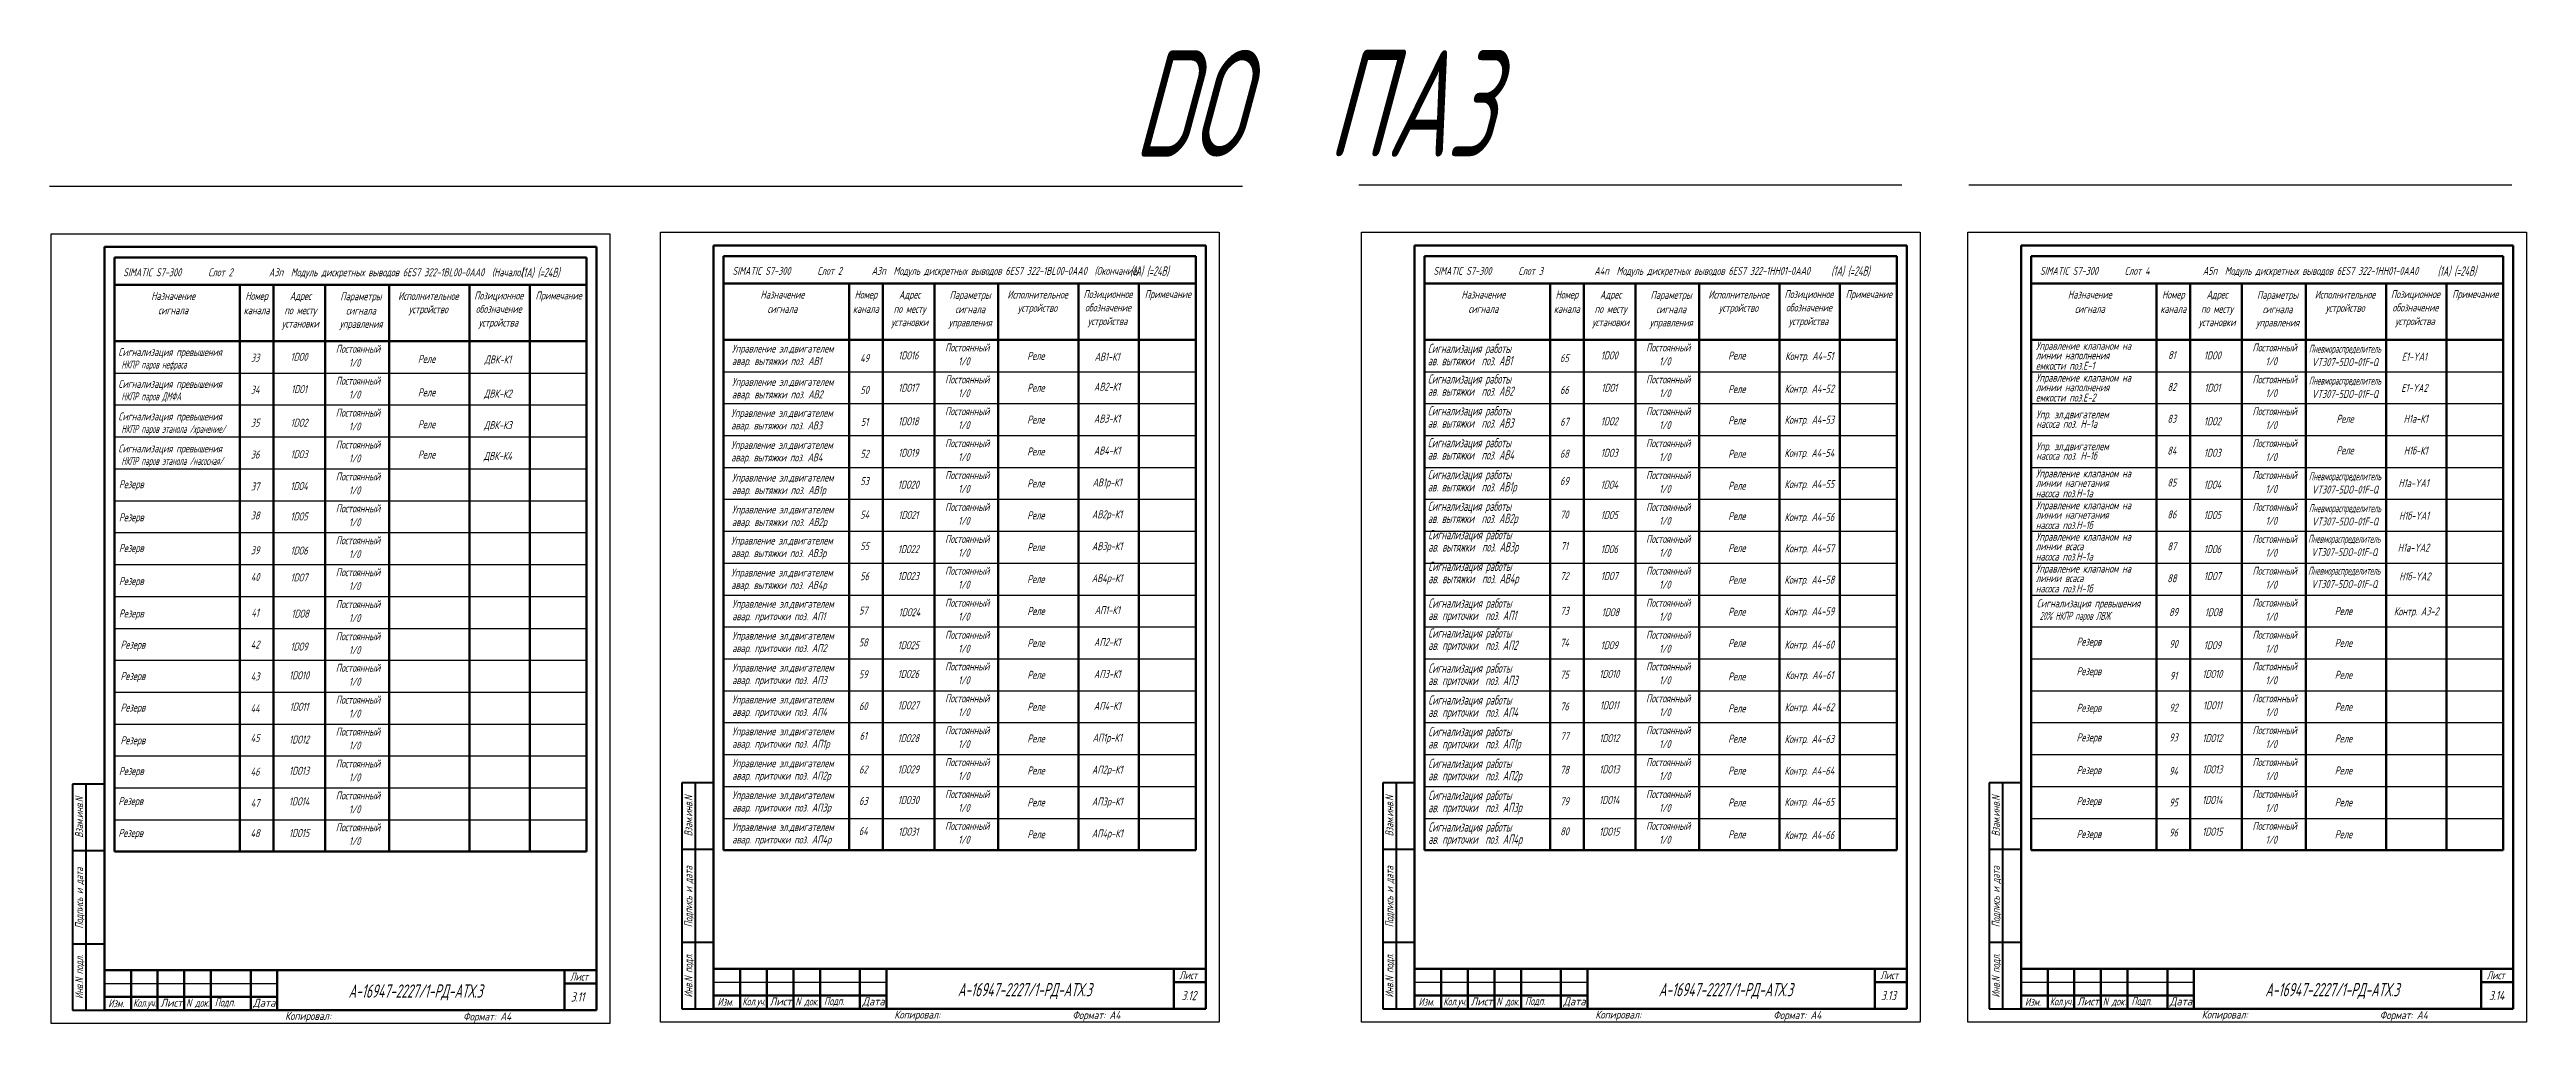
# Model space of a CAD drawing. Header units: millimetres. Extents: x -338 to 6826, y -8218 to 3153.
# Drawn here: x 5007 to 5938, y 674 to 1040 of the extents above; entities that cross this region are included whole.
import ezdxf
from ezdxf.enums import TextEntityAlignment as Align

# ---------------------------------------------------------------- set-up
doc = ezdxf.new("R2010")
doc.units = ezdxf.units.MM
for name, color, linetype, lineweight in [('Выноска', 137, 'Continuous', 20), ('Обводка', 6, 'Continuous', 25), ('Рамка тонкая', 5, 'Continuous', 25), ('Текст_КИП', 2, 'Continuous', 25)]:
    doc.layers.add(name, color=color, linetype=linetype, lineweight=lineweight)
doc.styles.add('Simplex', font='simplex.shx', dxfattribs={"width": 0.7, "oblique": 15})

msp = doc.modelspace()

# ---------------------------------------------------------------- texts
at = {"layer": 'Текст_КИП', "color": 3, "style": 'Simplex', "oblique": 15, "width": 0.6}
msp.add_text('DО  ПАЗ', height=40, dxfattribs=at).set_placement((5482.04, 999.55), align=Align.CENTER)
at = {"layer": 'Текст_КИП', "style": 'Simplex', "oblique": 15}
for s, width, p in [('SIMATIC S7-300', 0.6, (5045.61, 954.55)), ('Слот 2', 0.6, (5071.25, 954.55)), ('А3п  Модуль дискретных выводов 6ES7 322-1BL00-0АА0  (Начало)', 0.6, (5137.16, 954.55)), ('SIMATIC S7-300', 0.6, (5274.66, 955.08)), ('Слот 2', 0.6, (5300.3, 955.08)), ('А3п  Модуль дискретных выводов 6ES7 322-1BL00-0АА0  (Окончание)', 0.6, (5366.21, 955.08)), ('SIMATIC S7-300', 0.6, (5538.2, 955.08)), ('Слот 3', 0.6, (5563.84, 955.08)), ('А4п  Модуль дискретных выводов 6ES7 322-1НН01-0АА0  ', 0.6, (5629.75, 955.08)), ('SIMATIC S7-300', 0.6, (5766.21, 955.08)), ('Слот 4', 0.6, (5791.85, 955.08)), ('А5п  Модуль дискретных выводов 6ES7 322-1НН01-0АА0 ', 0.6, (5857.76, 955.08)), ('Назначение', 0.6, (5053.47, 945.64)), ('сигнала', 0.6, (5053.47, 940.26)), ('канала', 0.6, (5084.85, 940.26)), ('Номер', 0.6, (5084.85, 945.64)), ('по месту', 0.6, (5101.31, 940.26)), ('Адрес', 0.6, (5101.31, 945.64)), ('Параметры', 0.6, (5124.06, 945.52)), ('сигнала', 0.6, (5124.06, 940.14)), ('Исполнительное', 0.6, (5149.41, 945.64)), ('устройство', 0.6, (5149.41, 940.64)), ('Позиционное', 0.6, (5175.88, 945.82)), ('обозначение', 0.6, (5175.88, 940.78)), ('Примечание', 0.6, (5198.4, 945.82)), ('Назначение', 0.6, (5282.52, 946.17)), ('сигнала', 0.6, (5282.52, 940.78)), ('канала', 0.6, (5313.9, 940.78)), ('Номер', 0.6, (5313.9, 946.17)), ('по месту', 0.6, (5330.37, 940.78)), ('Адрес', 0.6, (5330.37, 946.17)), ('Параметры', 0.6, (5353.12, 946.05)), ('сигнала', 0.6, (5353.12, 940.67)), ('Исполнительное', 0.6, (5378.46, 946.17)), ('устройство', 0.6, (5378.46, 941.17)), ('Позиционное', 0.6, (5404.93, 946.35)), ('обозначение', 0.6, (5404.93, 941.31)), ('Примечание', 0.6, (5427.45, 946.35)), ('Назначение', 0.6, (5546.06, 946.17)), ('сигнала', 0.6, (5546.06, 940.78)), ('канала', 0.6, (5577.44, 940.78)), ('Номер', 0.6, (5577.44, 946.17)), ('по месту', 0.6, (5593.91, 940.78)), ('Адрес', 0.6, (5593.91, 946.17)), ('Параметры', 0.6, (5616.66, 946.05)), ('сигнала', 0.6, (5616.66, 940.67)), ('Исполнительное', 0.6, (5642.01, 946.17)), ('устройство', 0.6, (5642.01, 941.17)), ('Позиционное', 0.6, (5668.47, 946.35)), ('обозначение', 0.6, (5668.47, 941.31)), ('Примечание', 0.6, (5690.99, 946.35)), ('Назначение', 0.6, (5774.07, 946.17)), ('сигнала', 0.6, (5774.07, 940.78)), ('канала', 0.6, (5805.44, 940.78)), ('Номер', 0.6, (5805.44, 946.17)), ('по месту', 0.6, (5821.91, 940.78)), ('Адрес', 0.6, (5821.91, 946.17)), ('Параметры', 0.6, (5844.66, 946.05)), ('сигнала', 0.6, (5844.66, 940.67)), ('Исполнительное', 0.6, (5870.01, 946.17)), ('устройство', 0.6, (5870.01, 941.17)), ('Позиционное', 0.6, (5896.48, 946.35)), ('обозначение', 0.6, (5896.48, 941.31)), ('Примечание', 0.6, (5918.99, 946.35)), ('установки', 0.6, (5101.31, 935.26)), ('управления', 0.6, (5124.06, 935.14)), ('устройства', 0.6, (5175.72, 935.64)), ('установки', 0.6, (5330.37, 935.78)), ('управления', 0.6, (5353.12, 935.67)), ('устройства', 0.6, (5404.77, 936.17)), ('установки', 0.6, (5593.91, 935.78)), ('управления', 0.6, (5616.66, 935.67)), ('устройства', 0.6, (5668.31, 936.17)), ('установки', 0.6, (5821.91, 935.78)), ('управления', 0.6, (5844.66, 935.67)), ('устройства', 0.6, (5896.32, 936.17)), ('33', 0.6, (5084.3, 922.44)), ('1DО0', 0.6, (5100.81, 922.76)), ('Постоянный', 0.6, (5122.97, 925.75)), ('1/0', 0.6, (5121.71, 920.54)), ('Реле', 0.6, (5148.76, 921.98)), ('ДВК-К1', 0.6, (5175.56, 921.76)), ('49', 0.6, (5313.42, 922.25)), ('1DО16', 0.6, (5329.86, 923.29)), ('Постоянный', 0.6, (5352.02, 926.27)), ('1/0', 0.6, (5350.76, 921.07)), ('Реле', 0.6, (5377.81, 923.12)), ('АВ1-К1', 0.6, (5404.61, 922.81)), ('65', 0.6, (5576.52, 922.3)), ('1DО0', 0.6, (5593.4, 923.29)), ('Постоянный', 0.6, (5615.56, 926.27)), ('1/0', 0.6, (5614.3, 921.07)), ('Реле', 0.6, (5641.35, 923.24)), ('Контр. А4-51', 0.6, (5668.61, 923.04)), ('81', 0.6, (5804.91, 923.44)), ('1DО0', 0.6, (5820.13, 923.29)), ('Постоянный', 0.6, (5843.57, 926.27)), ('1/0', 0.6, (5842.3, 921.07)), ('Пневмораспределитель', 0.5, (5869.99, 925.79)), ('VT307-5DO-01F-Q', 0.6, (5869.99, 920.79)), ('Е1-YA1', 0.6, (5896.05, 922.79)), ('34', 0.6, (5084.3, 910.38)), ('1DО1', 0.6, (5100.81, 910.6)), ('Постоянный', 0.6, (5122.97, 913.75)), ('50', 0.6, (5313.42, 910.26)), ('1DО17', 0.6, (5329.86, 911.13)), ('Постоянный', 0.6, (5352.02, 914.27)), ('Реле', 0.6, (5377.81, 911.13)), ('АВ2-К1', 0.6, (5404.61, 911.52)), ('66', 0.6, (5576.52, 910.31)), ('1DО1', 0.6, (5593.4, 911.13)), ('Постоянный', 0.6, (5615.56, 914.27)), ('Реле', 0.6, (5641.35, 910.65)), ('Контр. А4-52', 0.6, (5668.61, 910.78)), ('82', 0.6, (5804.91, 911.45)), ('1DО1', 0.6, (5820.13, 911.13)), ('Постоянный', 0.6, (5843.57, 914.27)), ('Пневмораспределитель', 0.5, (5869.99, 913.8)), ('Е1-YA2', 0.6, (5896.09, 911.08)), ('Постоянный', 0.6, (5122.97, 901.76)), ('1/0', 0.6, (5121.71, 908.54)), ('Реле', 0.6, (5148.76, 909.39)), ('ДВК-К2', 0.6, (5175.56, 908.92)), ('Постоянный', 0.6, (5352.02, 902.29)), ('1/0', 0.6, (5350.76, 909.07)), ('Постоянный', 0.6, (5615.56, 902.29)), ('1/0', 0.6, (5614.3, 909.07)), ('Постоянный', 0.6, (5843.57, 902.29)), ('1/0', 0.6, (5842.3, 909.07)), ('VT307-5DO-01F-Q', 0.6, (5869.99, 908.8)), ('35', 0.6, (5084.3, 897.98)), ('1DО2', 0.6, (5100.81, 897.98)), ('1/0', 0.6, (5121.71, 896.55)), ('Реле', 0.6, (5148.76, 897.39)), ('ДВК-К3', 0.6, (5175.56, 897.06)), ('51', 0.6, (5313.42, 898.28)), ('1DО18', 0.6, (5329.86, 898.51)), ('1/0', 0.6, (5350.76, 897.08)), ('Реле', 0.6, (5377.81, 899.15)), ('АВ3-К1', 0.6, (5404.61, 899.52)), ('67', 0.6, (5576.52, 898.32)), ('1DО2', 0.6, (5593.4, 898.51)), ('1/0', 0.6, (5614.3, 897.08)), ('Реле', 0.6, (5641.35, 898.87)), ('Контр. А4-53', 0.6, (5668.61, 899.11)), ('83', 0.6, (5804.91, 899.47)), ('1DО2', 0.6, (5820.13, 898.51)), ('1/0', 0.6, (5842.3, 897.08)), ('Реле', 0.6, (5869.99, 899.46)), ('Н1а-К1', 0.6, (5896.59, 899.49)), ('36', 0.6, (5084.3, 886)), ('1DО3', 0.6, (5100.81, 886.14)), ('Постоянный', 0.6, (5122.97, 889.75)), ('1/0', 0.6, (5121.71, 884.54)), ('Реле', 0.6, (5148.76, 886)), ('ДВК-К4', 0.6, (5175.56, 885.49)), ('52', 0.6, (5313.42, 886.29)), ('1DО19', 0.6, (5329.86, 886.67)), ('Постоянный', 0.6, (5352.02, 890.27)), ('1/0', 0.6, (5350.76, 885.07)), ('Реле', 0.6, (5377.81, 887.16)), ('АВ4-К1', 0.6, (5404.61, 887.51)), ('68', 0.6, (5576.52, 886.34)), ('1DО3', 0.6, (5593.4, 886.67)), ('Постоянный', 0.6, (5615.56, 890.27)), ('1/0', 0.6, (5614.3, 885.07)), ('Реле', 0.6, (5641.35, 886.28)), ('Контр. А4-54', 0.6, (5668.61, 886.62)), ('84', 0.6, (5804.91, 887.48)), ('1DО3', 0.6, (5820.13, 886.67)), ('Постоянный', 0.6, (5843.57, 890.27)), ('1/0', 0.6, (5842.3, 885.07)), ('Реле', 0.6, (5869.99, 887.61)), ('Н1б-К1', 0.6, (5896.59, 887.5)), ('37', 0.6, (5084.3, 874.02)), ('1DО4', 0.6, (5100.81, 874.14)), ('Постоянный', 0.6, (5122.97, 877.75)), ('1/0', 0.6, (5121.71, 872.54)), ('53', 0.6, (5313.42, 876.02)), ('1DО20', 0.6, (5329.86, 874.67)), ('Постоянный', 0.6, (5352.02, 878.27)), ('1/0', 0.6, (5350.76, 873.07)), ('Реле', 0.6, (5377.81, 875.16)), ('АВ1р-К1', 0.6, (5404.61, 875.52)), ('69', 0.6, (5576.52, 876.07)), ('1DО4', 0.6, (5593.4, 874.67)), ('Постоянный', 0.6, (5615.56, 878.27)), ('1/0', 0.6, (5614.3, 873.07)), ('Реле', 0.6, (5641.35, 874.28)), ('Контр. А4-55', 0.6, (5668.61, 874.89)), ('85', 0.6, (5804.91, 875.48)), ('1DО4', 0.6, (5820.13, 874.67)), ('Постоянный', 0.6, (5843.57, 878.27)), ('1/0', 0.6, (5842.3, 873.07)), ('Пневмораспределитель', 0.5, (5869.99, 877.83)), ('VT307-5DO-01F-Q', 0.6, (5869.99, 872.83)), ('Н1а-YA1', 0.6, (5895.78, 875.27)), ('38', 0.6, (5084.3, 863.09)), ('Постоянный', 0.6, (5122.97, 865.76)), ('54', 0.6, (5313.42, 863.38)), ('1DО21', 0.6, (5329.86, 863.27)), ('Постоянный', 0.6, (5352.02, 866.29)), ('Реле', 0.6, (5377.81, 863.16)), ('АВ2р-К1', 0.6, (5404.61, 863.54)), ('70', 0.6, (5576.52, 863.43)), ('1DО5', 0.6, (5593.4, 863.27)), ('Постоянный', 0.6, (5615.56, 866.29)), ('86', 0.6, (5804.91, 863.48)), ('1DО5', 0.6, (5820.13, 863.27)), ('Постоянный', 0.6, (5843.57, 866.29)), ('Пневмораспределитель', 0.5, (5869.99, 865.83)), ('Н1б-YA1', 0.6, (5895.96, 863.03)), ('1DО5', 0.6, (5100.81, 862.74)), ('Постоянный', 0.6, (5122.97, 853.75)), ('1/0', 0.6, (5121.71, 860.55)), ('Постоянный', 0.6, (5352.02, 854.27)), ('1/0', 0.6, (5350.76, 861.08)), ('Постоянный', 0.6, (5615.56, 854.27)), ('1/0', 0.6, (5614.3, 861.08)), ('Реле', 0.6, (5641.35, 862.89)), ('Контр. А4-56', 0.6, (5668.61, 862.5)), ('Постоянный', 0.6, (5843.57, 854.27)), ('1/0', 0.6, (5842.3, 861.08)), ('Пневмораспределитель', 0.5, (5869.71, 854.3)), ('VT307-5DO-01F-Q', 0.6, (5869.99, 860.83)), ('39', 0.6, (5084.3, 850.01)), ('1DО6', 0.6, (5100.81, 849.9)), ('1/0', 0.6, (5121.71, 848.54)), ('55', 0.6, (5313.42, 851.55)), ('1DО22', 0.6, (5329.86, 850.43)), ('1/0', 0.6, (5350.76, 849.07)), ('Реле', 0.6, (5377.81, 851.18)), ('АВ3р-К1', 0.6, (5404.61, 851.54)), ('71', 0.6, (5576.52, 851.59)), ('1DО6', 0.6, (5593.4, 850.43)), ('1/0', 0.6, (5614.3, 849.07)), ('Реле', 0.6, (5641.35, 850.89)), ('Контр. А4-57', 0.6, (5668.61, 850.73)), ('87', 0.6, (5804.91, 851.48)), ('1DО6', 0.6, (5820.13, 850.43)), ('1/0', 0.6, (5842.3, 849.07)), ('VT307-5DO-01F-Q', 0.6, (5869.71, 849.3)), ('Н1а-YA2', 0.6, (5895.74, 851)), ('40', 0.6, (5084.3, 839.94)), ('1DО7', 0.6, (5100.81, 839.78)), ('Постоянный', 0.6, (5122.97, 841.75)), ('1/0', 0.6, (5121.71, 836.54)), ('56', 0.6, (5313.42, 840.24)), ('1DО23', 0.6, (5329.86, 840.31)), ('Постоянный', 0.6, (5352.02, 842.27)), ('1/0', 0.6, (5350.76, 837.07)), ('Реле', 0.6, (5377.81, 839.19)), ('АВ4р-К1', 0.6, (5404.61, 839.52)), ('72', 0.6, (5576.52, 840.29)), ('1DО7', 0.6, (5593.4, 840.31)), ('Постоянный', 0.6, (5615.56, 842.27)), ('1/0', 0.6, (5614.3, 837.07)), ('Реле', 0.6, (5641.35, 838.89)), ('Контр. А4-58', 0.6, (5668.61, 838.95)), ('88', 0.6, (5804.91, 839.48)), ('1DО7', 0.6, (5820.13, 840.31)), ('Постоянный', 0.6, (5843.57, 842.27)), ('1/0', 0.6, (5842.3, 837.07)), ('Пневмораспределитель', 0.5, (5869.71, 842.3)), ('VT307-5DO-01F-Q', 0.6, (5869.71, 837.3)), ('Н1б-YA2', 0.6, (5896.25, 840.18)), ('41', 0.6, (5084.27, 826.54)), ('1DО8', 0.6, (5101.21, 826.18)), ('Постоянный', 0.6, (5122.97, 829.73)), ('57', 0.6, (5312.93, 827.35)), ('1DО24', 0.6, (5330.26, 826.71)), ('Постоянный', 0.6, (5352.02, 830.25)), ('Реле', 0.6, (5377.87, 827.19)), ('Реле', 0.6, (5377.87, 827.17)), ('АП1-К1', 0.6, (5404.67, 827.48)), ('73', 0.6, (5576.58, 827.23)), ('1DО8', 0.6, (5593.8, 826.71)), ('Постоянный', 0.6, (5615.56, 830.25)), ('Реле', 0.6, (5641.35, 826.89)), ('Контр. А4-59', 0.6, (5668.61, 827.03)), ('89', 0.6, (5805.52, 826.78)), ('1DО8', 0.6, (5820.54, 826.71)), ('Постоянный', 0.6, (5843.57, 830.25)), ('Реле', 0.6, (5869.42, 827.19)), ('Реле', 0.6, (5869.42, 827.17)), ('Контр. А3-2', 0.6, (5896.79, 827.04)), ('Постоянный', 0.6, (5122.97, 817.67)), ('1/0', 0.6, (5121.71, 824.52)), ('Постоянный', 0.6, (5352.02, 818.2)), ('1/0', 0.6, (5350.76, 825.05)), ('Постоянный', 0.6, (5615.56, 818.2)), ('1/0', 0.6, (5614.3, 825.05)), ('Постоянный', 0.6, (5843.57, 818.2)), ('1/0', 0.6, (5842.3, 825.05)), ('42', 0.6, (5084.27, 814.56)), ('1DО9', 0.6, (5100.81, 813.79)), ('1/0', 0.6, (5121.71, 812.47)), ('58', 0.6, (5312.93, 815.36)), ('1DО25', 0.6, (5329.86, 814.31)), ('1/0', 0.6, (5350.76, 812.99)), ('Реле', 0.6, (5377.87, 815.17)), ('АП2-К1', 0.6, (5404.67, 815.48)), ('74', 0.6, (5576.58, 815.24)), ('1DО9', 0.6, (5593.4, 814.31)), ('1/0', 0.6, (5614.3, 812.99)), ('Реле', 0.6, (5641.35, 815.15)), ('Контр. А4-60', 0.6, (5668.61, 814.53)), ('90', 0.6, (5805.52, 814.8)), ('1DО9', 0.6, (5820.13, 814.31)), ('1/0', 0.6, (5842.3, 812.99)), ('Реле', 0.6, (5869.42, 815.17)), ('43', 0.6, (5084.27, 802.57)), ('1DО10', 0.6, (5100.81, 802.98)), ('Постоянный', 0.6, (5122.97, 805.8)), ('1/0', 0.6, (5121.71, 800.6)), ('59', 0.6, (5312.93, 803.37)), ('1DО26', 0.6, (5329.86, 803.51)), ('Постоянный', 0.6, (5352.02, 806.33)), ('1/0', 0.6, (5350.76, 801.12)), ('Реле', 0.6, (5377.87, 803.17)), ('АП3-К1', 0.6, (5404.67, 803.48)), ('75', 0.6, (5576.58, 803.26)), ('1DО10', 0.6, (5593.4, 803.51)), ('Постоянный', 0.6, (5615.56, 806.33)), ('1/0', 0.6, (5614.3, 801.12)), ('Реле', 0.6, (5641.35, 802.56)), ('Контр. А4-61', 0.6, (5668.61, 803.07)), ('91', 0.6, (5805.52, 802.81)), ('1DО10', 0.6, (5820.13, 803.51)), ('Постоянный', 0.6, (5843.57, 806.33)), ('1/0', 0.6, (5842.3, 801.12)), ('Реле', 0.6, (5869.42, 803.17)), ('44', 0.6, (5084.27, 790.59)), ('1DО11', 0.6, (5100.81, 791.18)), ('Постоянный', 0.6, (5122.97, 793.8)), ('1/0', 0.6, (5121.71, 788.6)), ('60', 0.6, (5312.93, 791.39)), ('1DО27', 0.6, (5329.86, 791.7)), ('Постоянный', 0.6, (5352.02, 794.33)), ('1/0', 0.6, (5350.76, 789.12)), ('Реле', 0.6, (5377.87, 791.17)), ('АП4-К1', 0.6, (5404.67, 791.48)), ('76', 0.6, (5576.58, 791.27)), ('1DО11', 0.6, (5593.4, 791.7)), ('Постоянный', 0.6, (5615.56, 794.33)), ('1/0', 0.6, (5614.3, 789.12)), ('Реле', 0.6, (5641.35, 790.56)), ('Контр. А4-62', 0.6, (5668.61, 790.98)), ('92', 0.6, (5805.52, 790.83)), ('1DО11', 0.6, (5820.13, 791.7)), ('Постоянный', 0.6, (5843.57, 794.33)), ('1/0', 0.6, (5842.3, 789.12)), ('Реле', 0.6, (5869.42, 791.17)), ('45', 0.6, (5084.27, 779.41)), ('Постоянный', 0.6, (5122.97, 781.8)), ('61', 0.6, (5312.93, 780.21)), ('1DО28', 0.6, (5329.86, 779.36)), ('Постоянный', 0.6, (5352.02, 782.33)), ('АП1р-К1', 0.6, (5404.67, 779.53)), ('77', 0.6, (5576.58, 780.09)), ('1DО12', 0.6, (5593.4, 779.36)), ('Постоянный', 0.6, (5615.56, 782.33)), ('93', 0.6, (5805.52, 779.65)), ('1DО12', 0.6, (5820.13, 779.36)), ('Постоянный', 0.6, (5843.57, 782.33)), ('1DО12', 0.6, (5100.81, 778.83)), ('1/0', 0.6, (5121.71, 776.6)), ('Постоянный', 0.6, (5352.02, 770.33)), ('1/0', 0.6, (5350.76, 777.12)), ('Реле', 0.6, (5377.87, 779.23)), ('Постоянный', 0.6, (5615.56, 770.33)), ('1/0', 0.6, (5614.3, 777.12)), ('Реле', 0.6, (5641.35, 779.17)), ('Контр. А4-63', 0.6, (5668.61, 779.06)), ('Постоянный', 0.6, (5843.57, 770.33)), ('1/0', 0.6, (5842.3, 777.12)), ('Реле', 0.6, (5869.42, 779.23)), ('46', 0.6, (5084.27, 766.77)), ('1DО13', 0.6, (5100.81, 767.1)), ('Постоянный', 0.6, (5122.97, 769.8)), ('1/0', 0.6, (5121.71, 764.6)), ('62', 0.6, (5312.93, 767.57)), ('1DО29', 0.6, (5329.86, 767.62)), ('1/0', 0.6, (5350.76, 765.12)), ('Реле', 0.6, (5377.87, 767.21)), ('АП2р-К1', 0.6, (5404.67, 767.53)), ('78', 0.6, (5576.58, 767.45)), ('1DО13', 0.6, (5593.4, 767.62)), ('1/0', 0.6, (5614.3, 765.12)), ('Реле', 0.6, (5641.35, 767.17)), ('Контр. А4-64', 0.6, (5668.61, 767.08)), ('94', 0.6, (5805.52, 767.01)), ('1DО13', 0.6, (5820.13, 767.62)), ('1/0', 0.6, (5842.3, 765.12)), ('Реле', 0.6, (5869.42, 767.21)), ('47', 0.6, (5084.27, 754.93)), ('1DО14', 0.6, (5100.81, 755.58)), ('Постоянный', 0.6, (5122.97, 757.8)), ('1/0', 0.6, (5121.71, 752.6)), ('63', 0.6, (5312.93, 755.74)), ('1DО30', 0.6, (5329.86, 756.11)), ('Постоянный', 0.6, (5352.02, 758.33)), ('1/0', 0.6, (5350.76, 753.12)), ('Реле', 0.6, (5377.87, 755.21)), ('АП3р-К1', 0.6, (5404.67, 755.53)), ('79', 0.6, (5576.58, 755.62)), ('1DО14', 0.6, (5593.4, 756.11)), ('Постоянный', 0.6, (5615.56, 758.33)), ('1/0', 0.6, (5614.3, 753.12)), ('Реле', 0.6, (5641.35, 755.17)), ('Контр. А4-65', 0.6, (5668.61, 755.41)), ('95', 0.6, (5805.52, 755.17)), ('1DО14', 0.6, (5820.13, 756.11)), ('Постоянный', 0.6, (5843.57, 758.33)), ('1/0', 0.6, (5842.3, 753.12)), ('Реле', 0.6, (5869.42, 755.21)), ('48', 0.6, (5084.27, 743.63)), ('1DО15', 0.6, (5100.81, 743.67)), ('Постоянный', 0.6, (5122.97, 745.83)), ('64', 0.6, (5312.93, 744.43)), ('1DО31', 0.6, (5329.86, 744.2)), ('Постоянный', 0.6, (5352.02, 746.36)), ('Реле', 0.6, (5377.87, 743.21)), ('АП4р-К1', 0.6, (5404.67, 743.53)), ('80', 0.6, (5576.58, 744.31)), ('1DО15', 0.6, (5593.4, 744.2)), ('Постоянный', 0.6, (5615.56, 746.36)), ('Реле', 0.6, (5641.35, 743.17)), ('Контр. А4-66', 0.6, (5668.61, 742.91)), ('96', 0.6, (5805.52, 743.87)), ('1DО15', 0.6, (5820.13, 744.2)), ('Постоянный', 0.6, (5843.57, 746.36)), ('Реле', 0.6, (5869.42, 743.21)), ('1/0', 0.6, (5121.71, 740.63)), ('1/0', 0.6, (5350.76, 741.16)), ('1/0', 0.6, (5614.3, 741.16)), ('1/0', 0.6, (5842.3, 741.16))]:
    msp.add_text(s, height=3, dxfattribs=dict(at, width=width)).set_placement(p, align=Align.CENTER)
at = {"layer": 'Текст_КИП', "lineweight": -3, "style": 'Simplex', "oblique": 15, "width": 0.6}
for p in [(5191.46, 954.24), (5420.52, 954.76), (5684.06, 954.76), (5912.06, 954.76)]:
    msp.add_text('(1A) (=24В)', height=3.5, dxfattribs=at).set_placement(p, align=Align.CENTER)
at = {"layer": 'Текст_КИП', "style": 'Simplex', "oblique": 15}
for s, height, width, p in [('Cигнализация превышения ', 3, 0.6, (5032.8, 924.55)), (' НКПР паров нефраса', 3, 0.5, (5032.8, 919.85)), ('Управление эл.двигателем', 3, 0.6, (5263.56, 925.87)), ('авар. вытяжки поз. АВ1', 3, 0.6, (5263.56, 921.18)), ('ав. вытяжки  поз. АВ1 ', 3.5, 0.6, (5525.17, 921.05)), ('Сигнализация работы', 3.5, 0.6, (5525.17, 925.65)), ('линии наполнения', 3, 0.6, (5753.76, 923.31)), ('Управление клапаном на', 3, 0.6, (5753.76, 926.89)), ('емкости поз.Е-1', 3, 0.6, (5753.76, 919.41)), ('Cигнализация превышения ', 3, 0.6, (5032.8, 912.57)), ('Управление эл.двигателем', 3, 0.6, (5263.56, 913.34)), ('ав. вытяжки  поз. АВ2 ', 3.5, 0.6, (5525.17, 909.59)), ('Сигнализация работы ', 3.5, 0.6, (5525.17, 914.19)), ('линии наполнения', 3, 0.6, (5753.76, 911.32)), ('Управление клапаном на', 3, 0.6, (5753.76, 914.91)), ('Cигнализация превышения ', 3, 0.6, (5032.8, 900.34)), (' НКПР паров ДМФА', 3, 0.5, (5032.8, 907.87)), ('Управление эл.двигателем', 3, 0.6, (5263.29, 901.65)), ('авар. вытяжки поз. АВ2', 3, 0.6, (5263.56, 908.64)), ('Сигнализация работы', 3.5, 0.6, (5525.17, 902.2)), ('емкости поз.Е-2', 3, 0.6, (5753.76, 907.43)), ('Упр. эл.двигателем ', 3, 0.6, (5753.92, 901.13)), (' НКПР паров этанола /хранение/', 3, 0.5, (5032.8, 895.64)), ('авар. вытяжки поз. АВ3', 3, 0.6, (5263.29, 896.95)), ('ав. вытяжки  поз. АВ3', 3.5, 0.6, (5525.17, 897.6)), ('насоса поз. Н-1а', 3, 0.6, (5753.92, 897.54)), ('Cигнализация превышения ', 3, 0.6, (5032.8, 888.29)), (' НКПР паров этанола /насосная/', 3, 0.5, (5032.8, 883.59)), ('Управление эл.двигателем', 3, 0.6, (5263.29, 889.63)), ('авар. вытяжки поз. АВ4', 3, 0.6, (5263.29, 884.93)), ('ав. вытяжки  поз. АВ4', 3.5, 0.6, (5525.17, 885.62)), ('Сигнализация работы', 3.5, 0.6, (5525.17, 890.21)), ('Упр. эл.двигателем ', 3, 0.6, (5753.92, 889.13)), ('насоса поз. Н-1б', 3, 0.6, (5753.92, 885.54)), ('Резерв', 3, 0.6, (5033.11, 874.83)), ('Управление эл.двигателем', 3, 0.6, (5263.56, 877.35)), ('авар. вытяжки поз. АВ1р', 3, 0.6, (5263.56, 872.65)), ('ав. вытяжки  поз. АВ1р ', 3.5, 0.6, (5525.17, 873.63)), ('Сигнализация работы', 3.5, 0.6, (5525.17, 878.23)), ('линии нагнетания', 3, 0.6, (5753.76, 875.35)), ('Управление клапаном на', 3, 0.6, (5753.76, 878.93)), ('Управление эл.двигателем', 3, 0.6, (5263.56, 865.35)), ('Сигнализация работы', 3.5, 0.6, (5525.17, 866.32)), ('Управление клапаном на', 3, 0.6, (5753.76, 866.93)), ('насоса поз.Н-1а', 3, 0.6, (5753.76, 871.45)), ('Резерв', 3, 0.6, (5033.11, 862.41)), ('авар. вытяжки поз. АВ2р', 3, 0.6, (5263.56, 860.65)), ('ав. вытяжки  поз. АВ2р', 3.5, 0.6, (5525.17, 861.73)), ('Сигнализация работы', 3.5, 0.6, (5525.34, 855.62)), ('линии нагнетания', 3, 0.6, (5753.76, 863.35)), ('Управление клапаном на', 3, 0.6, (5753.75, 855.11)), ('насоса поз.Н-1б', 3, 0.6, (5753.76, 859.45)), ('Резерв', 3, 0.6, (5033.11, 850.87)), ('Управление эл.двигателем', 3, 0.6, (5263.29, 853.66)), ('авар. вытяжки поз. АВ3р', 3, 0.6, (5263.29, 848.96)), ('ав. вытяжки  поз. АВ3р', 3.5, 0.6, (5525.34, 851.02)), ('линии всаса', 3, 0.6, (5753.75, 851.53)), ('насоса поз.Н-1а', 3, 0.6, (5753.75, 847.63)), ('Резерв', 3, 0.6, (5033.11, 838.45)), ('Управление эл.двигателем', 3, 0.6, (5263.29, 841.64)), ('авар. вытяжки поз. АВ4р', 3, 0.6, (5263.29, 836.94)), ('ав. вытяжки  поз. АВ4р', 3.5, 0.6, (5525.34, 839.12)), ('Сигнализация работы', 3.5, 0.6, (5525.34, 843.71)), ('линии всаса', 3, 0.6, (5753.75, 839.53)), ('Управление клапаном на', 3, 0.6, (5753.75, 843.11)), ('насоса поз.Н-1б', 3, 0.6, (5753.75, 835.63)), ('Резерв', 3, 0.6, (5033.11, 826.24)), ('Управление эл.двигателем', 3, 0.6, (5263.65, 829.9)), ('ав. приточки  поз. АП1 ', 3.5, 0.6, (5525.34, 825.27)), ('Сигнализация работы    ', 3.5, 0.6, (5525.34, 829.87)), ('Cигнализация превышения ', 3, 0.6, (5754.03, 830.04)), ('Управление эл.двигателем', 3, 0.6, (5263.65, 817.9)), ('авар. приточки поз. АП1', 3, 0.6, (5263.65, 825.2)), ('Сигнализация работы    ', 3.5, 0.6, (5525.34, 818.63)), (' 20%%% НКПР паров ЛВЖ', 3, 0.5, (5754.03, 825.34)), ('Резерв', 3, 0.6, (5033.69, 814.5)), ('авар. приточки поз. АП2', 3, 0.6, (5263.65, 813.2)), ('ав. приточки  поз. АП2', 3.5, 0.6, (5525.34, 814.03)), ('Резерв', 3, 0.6, (5769.08, 815.65)), ('Резерв', 3, 0.6, (5033.69, 802.73)), ('Управление эл.двигателем', 3, 0.6, (5263.65, 805.9)), ('авар. приточки поз. АП3', 3, 0.6, (5263.65, 801.2)), ('ав. приточки  поз. АП3', 3.5, 0.6, (5525.34, 800.83)), ('Сигнализация работы    ', 3.5, 0.6, (5525.34, 805.43)), ('Резерв', 3, 0.6, (5769.08, 804.53)), ('Резерв', 3, 0.6, (5033.69, 790.86)), ('Управление эл.двигателем', 3, 0.6, (5263.65, 793.9)), ('авар. приточки поз. АП4', 3, 0.6, (5263.65, 789.2)), ('ав. приточки  поз. АП4', 3.5, 0.6, (5525.34, 788.85)), ('Сигнализация работы    ', 3.5, 0.6, (5525.34, 793.44)), ('Резерв', 3, 0.6, (5769.08, 790.77)), ('Управление эл.двигателем', 3, 0.6, (5263.65, 781.94)), ('Сигнализация работы    ', 3.5, 0.6, (5525.34, 781.58)), ('Резерв', 3, 0.6, (5769.08, 779.65)), ('Резерв', 3, 0.6, (5033.69, 778.55)), ('Управление эл.двигателем', 3, 0.6, (5263.65, 769.94)), ('авар. приточки поз. АП1р', 3, 0.6, (5263.65, 777.24)), ('ав. приточки  поз. АП1р', 3.5, 0.6, (5525.34, 776.98)), ('Сигнализация работы    ', 3.5, 0.6, (5525.34, 769.59)), ('Резерв', 3, 0.6, (5033.11, 767)), ('авар. приточки поз. АП2р', 3, 0.6, (5263.65, 765.24)), ('ав. приточки  поз. АП2р', 3.5, 0.6, (5525.34, 765)), ('Резерв', 3, 0.6, (5769.08, 767.34)), ('Резерв', 3, 0.6, (5032.88, 755.71)), ('Управление эл.двигателем', 3, 0.6, (5263.65, 757.94)), ('авар. приточки поз. АП3р', 3, 0.6, (5263.65, 753.24)), ('ав. приточки  поз. АП3р', 3.5, 0.6, (5525.34, 753.01)), ('Сигнализация работы    ', 3.5, 0.6, (5525.34, 757.61)), ('Резерв', 3, 0.6, (5769.08, 755.74)), ('Резерв', 3, 0.6, (5032.88, 743.71)), ('Управление эл.двигателем', 3, 0.6, (5263.65, 745.94)), ('Сигнализация работы    ', 3.5, 0.6, (5525.34, 745.7)), ('Резерв', 3, 0.6, (5769.08, 743.31)), ('авар. приточки поз. АП4р', 3, 0.6, (5263.65, 741.24)), ('ав. приточки  поз. АП4р', 3.5, 0.6, (5525.34, 741.11)), ('Изм.', 3, 0.6, (5029.06, 679.67)), ('Подп.', 3, 0.6, (5069.11, 679.99)), ('А-16947-2227/1-РД-АТХ.3', 5, 0.6, (5119.4, 683.25)), ('Изм.', 3, 0.6, (5258.11, 680.2)), ('Подп.', 3, 0.6, (5298.17, 680.51)), ('А-16947-2227/1-РД-АТХ.3', 5, 0.6, (5348.45, 683.78)), ('Изм.', 3, 0.6, (5521.65, 680.2)), ('Подп.', 3, 0.6, (5561.71, 680.51)), ('А-16947-2227/1-РД-АТХ.3', 5, 0.6, (5611.99, 683.78)), ('Изм.', 3, 0.6, (5749.66, 680.2)), ('Подп.', 3, 0.6, (5789.71, 680.51)), ('А-16947-2227/1-РД-АТХ.3', 5, 0.6, (5840, 683.78)), ('Копировал:', 3, 0.8, (5095.54, 674.88)), ('Формат: А4', 3, 0.8, (5162.47, 674.68)), ('Копировал:', 3, 0.8, (5324.6, 675.41)), ('Формат: А4', 3, 0.8, (5391.53, 675.21)), ('Копировал:', 3, 0.8, (5588.14, 675.41)), ('Формат: А4', 3, 0.8, (5655.07, 675.21)), ('Копировал:', 3, 0.8, (5816.14, 675.41)), ('Формат: А4', 3, 0.8, (5883.07, 675.21))]:
    msp.add_text(s, height=height, dxfattribs=dict(at, width=width)).set_placement(p)
at = {"layer": 'Текст_КИП', "style": 'Simplex', "oblique": 15, "width": 0.7}
for s, p in [('Взам.инв.N', (5019.63, 751.06)), ('Взам.инв.N', (5248.68, 751.58)), ('Взам.инв.N', (5512.22, 751.58)), ('Взам.инв.N', (5740.22, 751.58)), ('Подпись и дата', (5019.63, 720.7)), ('Подпись и дата', (5248.68, 721.23)), ('Подпись и дата', (5512.22, 721.23)), ('Подпись и дата', (5740.22, 721.23)), ('Инв.N подл.', (5019.63, 691.06)), ('Инв.N подл.', (5248.68, 691.58)), ('Инв.N подл.', (5512.22, 691.58)), ('Инв.N подл.', (5740.22, 691.58))]:
    msp.add_text(s, height=3, rotation=90, dxfattribs=at).set_placement(p, align=Align.CENTER)
at = {"layer": 'Текст_КИП', "lineweight": -3, "style": 'Simplex', "oblique": 15, "width": 0.7}
for s, height, p in [('Лист', 3, (5202.71, 689.67)), ('Лист', 3, (5431.76, 690.2)), ('Лист', 3, (5695.3, 690.2)), ('Лист', 3, (5923.31, 690.2)), ('3.11', 3.5, (5202.97, 681.79)), ('3.12', 3.5, (5432.56, 682.32)), ('3.13', 3.5, (5695.56, 682.32)), ('3.14', 3.5, (5924.1, 682.32))]:
    msp.add_text(s, height=height, dxfattribs=at).set_placement(p)
at = {"layer": 'Текст_КИП', "style": 'Simplex', "oblique": 15}
for s, width, p, p2 in [('Кол.уч.', 0.603486, (5038.4, 679.83), (5047.11, 679.83)), ('Лист', 0.686041, (5048.69, 679.83), (5056.92, 679.83)), ('N док.', 0.628372, (5058.35, 679.83), (5067.06, 679.83)), ('Дата', 0.652619, (5083.52, 679.83), (5091.91, 679.83)), ('Кол.уч.', 0.603486, (5267.45, 680.36), (5276.16, 680.36)), ('Лист', 0.686041, (5277.74, 680.36), (5285.98, 680.36)), ('N док.', 0.628372, (5287.4, 680.36), (5296.11, 680.36)), ('Дата', 0.652619, (5312.57, 680.36), (5320.96, 680.36)), ('Кол.уч.', 0.603486, (5530.99, 680.36), (5539.7, 680.36)), ('Лист', 0.686041, (5541.28, 680.36), (5549.52, 680.36)), ('N док.', 0.628372, (5550.94, 680.36), (5559.65, 680.36)), ('Дата', 0.652619, (5576.11, 680.36), (5584.5, 680.36)), ('Кол.уч.', 0.603486, (5759, 680.36), (5767.71, 680.36)), ('Лист', 0.686041, (5769.29, 680.36), (5777.52, 680.36)), ('N док.', 0.628372, (5778.95, 680.36), (5787.65, 680.36)), ('Дата', 0.652619, (5804.12, 680.36), (5812.51, 680.36))]:
    msp.add_text(s, height=3, dxfattribs=dict(at, width=width)).set_placement(p, p2, align=Align.FIT)

# ---------------------------------------------------------------- linework, layer by layer
at = {"color": 3}
for p, q in [((5007, 988.38), (5455.45, 988.38)), ((5703.42, 988.83), (5499.28, 988.83)), ((5932.72, 988.83), (5728.58, 988.83))]:
    msp.add_line(p, q, dxfattribs=at)
at = {"lineweight": 60}
for p, q in [((5027.63, 678.56), (5027.63, 965.56)), ((5027.63, 965.56), (5212.63, 965.56)), ((5212.63, 965.56), (5212.63, 678.56)), ((5256.68, 679.08), (5256.68, 966.08)), ((5256.68, 966.08), (5441.68, 966.08)), ((5441.68, 966.08), (5441.68, 679.08)), ((5520.22, 679.08), (5520.22, 966.08)), ((5520.22, 966.08), (5705.22, 966.08)), ((5705.22, 966.08), (5705.22, 679.08)), ((5748.22, 679.08), (5748.22, 966.08)), ((5748.22, 966.08), (5933.22, 966.08)), ((5933.22, 966.08), (5933.22, 679.08)), ((5212.63, 678.56), (5027.63, 678.56)), ((5441.68, 679.08), (5256.68, 679.08)), ((5705.22, 679.08), (5520.22, 679.08)), ((5933.22, 679.08), (5748.22, 679.08))]:
    msp.add_line(p, q, dxfattribs=at)
at = {"color": 7, "lineweight": 40}
for p, q in [((5244.68, 764.08), (5244.68, 679.08)), ((5256.68, 764.08), (5244.68, 764.08)), ((5249.68, 764.08), (5249.68, 679.08)), ((5508.22, 764.08), (5508.22, 679.08)), ((5520.22, 764.08), (5508.22, 764.08)), ((5513.22, 764.08), (5513.22, 679.08)), ((5736.22, 764.08), (5736.22, 679.08)), ((5748.22, 764.08), (5736.22, 764.08)), ((5741.22, 764.08), (5741.22, 679.08)), ((5015.63, 763.56), (5015.63, 678.56)), ((5027.63, 763.56), (5015.63, 763.56)), ((5020.63, 763.56), (5020.63, 678.56)), ((5015.63, 738.56), (5027.63, 738.56)), ((5244.68, 739.08), (5256.68, 739.08)), ((5508.22, 739.08), (5520.22, 739.08)), ((5736.22, 739.08), (5748.22, 739.08)), ((5015.63, 703.56), (5027.63, 703.56)), ((5244.68, 704.08), (5256.68, 704.08)), ((5508.22, 704.08), (5520.22, 704.08)), ((5736.22, 704.08), (5748.22, 704.08)), ((5015.63, 678.56), (5027.63, 678.56)), ((5244.68, 679.08), (5256.68, 679.08)), ((5508.22, 679.08), (5520.22, 679.08)), ((5736.22, 679.08), (5748.22, 679.08))]:
    msp.add_line(p, q, dxfattribs=at)
at = {"lineweight": 50}
for p, q in [((5212.63, 693.56), (5027.63, 693.56)), ((5037.63, 678.56), (5037.63, 693.56)), ((5047.63, 678.56), (5047.63, 693.56)), ((5057.63, 678.56), (5057.63, 693.56)), ((5067.63, 678.56), (5067.63, 693.56)), ((5082.63, 678.56), (5082.63, 693.56)), ((5092.63, 678.56), (5092.63, 693.56)), ((5200.63, 678.56), (5200.63, 693.56)), ((5441.68, 694.08), (5256.68, 694.08)), ((5266.68, 679.08), (5266.68, 694.08)), ((5276.68, 679.08), (5276.68, 694.08)), ((5286.68, 679.08), (5286.68, 694.08)), ((5296.68, 679.08), (5296.68, 694.08)), ((5311.68, 679.08), (5311.68, 694.08)), ((5321.68, 679.08), (5321.68, 694.08)), ((5429.68, 679.08), (5429.68, 694.08)), ((5705.22, 694.08), (5520.22, 694.08)), ((5530.22, 679.08), (5530.22, 694.08)), ((5540.22, 679.08), (5540.22, 694.08)), ((5550.22, 679.08), (5550.22, 694.08)), ((5560.22, 679.08), (5560.22, 694.08)), ((5575.22, 679.08), (5575.22, 694.08)), ((5585.22, 679.08), (5585.22, 694.08)), ((5693.22, 679.08), (5693.22, 694.08)), ((5933.22, 694.08), (5748.22, 694.08)), ((5758.22, 679.08), (5758.22, 694.08)), ((5768.22, 679.08), (5768.22, 694.08)), ((5778.22, 679.08), (5778.22, 694.08)), ((5788.22, 679.08), (5788.22, 694.08)), ((5803.22, 679.08), (5803.22, 694.08)), ((5813.22, 679.08), (5813.22, 694.08)), ((5921.22, 679.08), (5921.22, 694.08)), ((5027.63, 683.56), (5092.63, 683.56)), ((5200.63, 688.56), (5212.63, 688.56)), ((5256.68, 684.08), (5321.68, 684.08)), ((5429.68, 689.08), (5441.68, 689.08)), ((5520.22, 684.08), (5585.22, 684.08)), ((5693.22, 689.08), (5705.22, 689.08)), ((5748.22, 684.08), (5813.22, 684.08)), ((5921.22, 689.08), (5933.22, 689.08))]:
    msp.add_line(p, q, dxfattribs=at)
at = {"lineweight": -3}
for p, q in [((5027.63, 688.56), (5092.63, 688.56)), ((5256.68, 689.08), (5321.68, 689.08)), ((5520.22, 689.08), (5585.22, 689.08)), ((5748.22, 689.08), (5813.22, 689.08))]:
    msp.add_line(p, q, dxfattribs=at)
at = {"layer": 'Выноска', "color": 1, "lineweight": 50}
for p, q in [((5031.37, 961.62), (5031.37, 738.18)), ((5031.37, 961.62), (5208.89, 961.62)), ((5208.89, 961.62), (5208.89, 738.18)), ((5260.42, 962.15), (5260.42, 738.71)), ((5260.42, 962.15), (5437.94, 962.15)), ((5437.94, 962.15), (5437.94, 738.71)), ((5523.96, 962.15), (5523.96, 738.71)), ((5523.96, 962.15), (5701.48, 962.15)), ((5701.48, 962.15), (5701.48, 738.71)), ((5751.96, 962.15), (5751.96, 738.71)), ((5751.96, 962.15), (5929.49, 962.15)), ((5929.49, 962.15), (5929.49, 738.71)), ((5031.37, 951.35), (5208.89, 951.35)), ((5078.58, 951.35), (5078.58, 738.18)), ((5091.19, 951.35), (5091.19, 738.18)), ((5110.65, 951.35), (5110.65, 738.18)), ((5134.64, 951.35), (5134.64, 738.18)), ((5164.84, 951.35), (5164.84, 738.18)), ((5187.53, 951.35), (5187.53, 738.18)), ((5260.42, 951.88), (5437.94, 951.88)), ((5307.63, 951.88), (5307.63, 738.71)), ((5320.25, 951.88), (5320.25, 738.71)), ((5339.7, 951.88), (5339.7, 738.71)), ((5363.7, 951.88), (5363.7, 738.71)), ((5393.9, 951.88), (5393.9, 738.71)), ((5416.58, 951.88), (5416.58, 738.71)), ((5523.96, 951.88), (5701.48, 951.88)), ((5571.17, 951.88), (5571.17, 738.71)), ((5583.79, 951.88), (5583.79, 738.71)), ((5603.24, 951.88), (5603.24, 738.71)), ((5627.24, 951.88), (5627.24, 738.71)), ((5657.44, 951.88), (5657.44, 738.71)), ((5680.12, 951.88), (5680.12, 738.71)), ((5751.96, 951.88), (5929.49, 951.88)), ((5799.17, 951.88), (5799.17, 738.71)), ((5811.79, 951.88), (5811.79, 738.71)), ((5831.25, 951.88), (5831.25, 738.71)), ((5855.24, 951.88), (5855.24, 738.71)), ((5885.44, 951.88), (5885.44, 738.71)), ((5908.13, 951.88), (5908.13, 738.71)), ((5031.37, 930.11), (5208.89, 930.11)), ((5260.42, 930.64), (5437.94, 930.64)), ((5523.96, 930.64), (5701.48, 930.64)), ((5751.96, 930.64), (5929.49, 930.64)), ((5031.37, 738.18), (5208.89, 738.18)), ((5260.42, 738.71), (5437.94, 738.71)), ((5523.96, 738.71), (5701.48, 738.71)), ((5751.96, 738.71), (5929.49, 738.71))]:
    msp.add_line(p, q, dxfattribs=at)
at = {"layer": 'Обводка', "linetype": 'Continuous'}
for p, q in [((5031.37, 918.12), (5208.89, 918.12)), ((5260.42, 918.65), (5437.94, 918.65)), ((5523.96, 918.65), (5701.48, 918.65)), ((5751.96, 918.65), (5929.49, 918.65)), ((5031.37, 906.14), (5208.89, 906.14)), ((5260.42, 906.66), (5437.94, 906.66)), ((5523.96, 906.66), (5701.48, 906.66)), ((5751.96, 906.66), (5929.49, 906.66)), ((5031.37, 894.15), (5208.89, 894.15)), ((5260.42, 894.68), (5437.94, 894.68)), ((5523.96, 894.68), (5701.48, 894.68)), ((5751.96, 894.68), (5929.49, 894.68)), ((5031.37, 882.15), (5208.89, 882.15)), ((5260.42, 882.68), (5437.94, 882.68)), ((5523.96, 882.68), (5701.48, 882.68)), ((5751.96, 882.68), (5929.49, 882.68)), ((5031.37, 870.15), (5208.89, 870.15)), ((5260.42, 870.68), (5437.94, 870.68)), ((5289.73, 870.68), (5363.7, 870.68)), ((5523.96, 870.68), (5701.48, 870.68)), ((5751.96, 870.68), (5929.49, 870.68)), ((5781.28, 870.68), (5855.24, 870.68)), ((5031.37, 858.15), (5208.89, 858.15)), ((5260.42, 858.68), (5437.94, 858.68)), ((5523.96, 858.68), (5701.48, 858.68)), ((5751.96, 858.68), (5929.49, 858.68)), ((5031.37, 846.15), (5208.89, 846.15)), ((5060.68, 846.15), (5134.64, 846.15)), ((5260.42, 846.68), (5437.94, 846.68)), ((5289.73, 846.68), (5363.7, 846.68)), ((5523.96, 846.68), (5701.48, 846.68)), ((5553.27, 846.68), (5627.24, 846.68)), ((5751.96, 846.68), (5929.49, 846.68)), ((5781.28, 846.68), (5855.24, 846.68)), ((5031.37, 834.15), (5208.89, 834.15)), ((5260.42, 834.68), (5437.94, 834.68)), ((5523.96, 834.68), (5701.48, 834.68)), ((5751.96, 834.68), (5929.49, 834.68)), ((5031.37, 822.15), (5208.89, 822.15)), ((5060.68, 822.15), (5134.64, 822.15)), ((5260.42, 822.68), (5437.94, 822.68)), ((5523.96, 822.68), (5701.48, 822.68)), ((5553.27, 822.68), (5627.24, 822.68)), ((5751.96, 822.68), (5929.49, 822.68)), ((5260.42, 810.68), (5437.94, 810.68)), ((5523.96, 810.68), (5701.48, 810.68)), ((5751.96, 810.68), (5929.49, 810.68)), ((5031.37, 810.15), (5208.89, 810.15)), ((5031.37, 798.15), (5208.89, 798.15)), ((5260.42, 798.68), (5437.94, 798.68)), ((5523.96, 798.68), (5701.48, 798.68)), ((5751.96, 798.68), (5929.49, 798.68)), ((5031.37, 786.15), (5208.89, 786.15)), ((5260.42, 786.68), (5437.94, 786.68)), ((5523.96, 786.68), (5701.48, 786.68)), ((5751.96, 786.68), (5929.49, 786.68)), ((5031.37, 774.15), (5208.89, 774.15)), ((5060.68, 774.15), (5134.64, 774.15)), ((5260.42, 774.68), (5437.94, 774.68)), ((5523.96, 774.68), (5701.48, 774.68)), ((5553.27, 774.68), (5627.24, 774.68)), ((5751.96, 774.68), (5929.49, 774.68)), ((5031.37, 762.15), (5208.89, 762.15)), ((5260.42, 762.68), (5437.94, 762.68)), ((5523.96, 762.68), (5701.48, 762.68)), ((5751.96, 762.68), (5929.49, 762.68)), ((5031.37, 750.15), (5208.89, 750.15)), ((5260.42, 750.68), (5437.94, 750.68)), ((5523.96, 750.68), (5701.48, 750.68)), ((5751.96, 750.68), (5929.49, 750.68))]:
    msp.add_line(p, q, dxfattribs=at)
at = {"layer": 'Рамка тонкая'}
for p, q in [((5007.61, 970.56), (5217.61, 970.56)), ((5007.61, 673.56), (5007.61, 970.56)), ((5217.63, 970.56), (5217.63, 673.56)), ((5236.66, 971.08), (5446.66, 971.08)), ((5236.66, 674.08), (5236.66, 971.08)), ((5446.68, 971.08), (5446.68, 674.08)), ((5500.21, 971.08), (5710.21, 971.08)), ((5500.21, 674.08), (5500.21, 971.08)), ((5710.22, 971.08), (5710.22, 674.08)), ((5728.21, 971.08), (5938.21, 971.08)), ((5728.21, 674.08), (5728.21, 971.08)), ((5938.22, 971.08), (5938.22, 674.08)), ((5217.61, 673.56), (5007.61, 673.56)), ((5446.66, 674.08), (5236.66, 674.08)), ((5710.21, 674.08), (5500.21, 674.08)), ((5938.21, 674.08), (5728.21, 674.08))]:
    msp.add_line(p, q, dxfattribs=at)

msp.set_redraw_order([(e.dxf.handle, doc.entitydb.next_handle()) for e in msp.query("TEXT MTEXT ATTDEF DIMENSION ARC_DIMENSION")])  # texts and dimensions are drawn at this point

doc.saveas('drawing.dxf')
